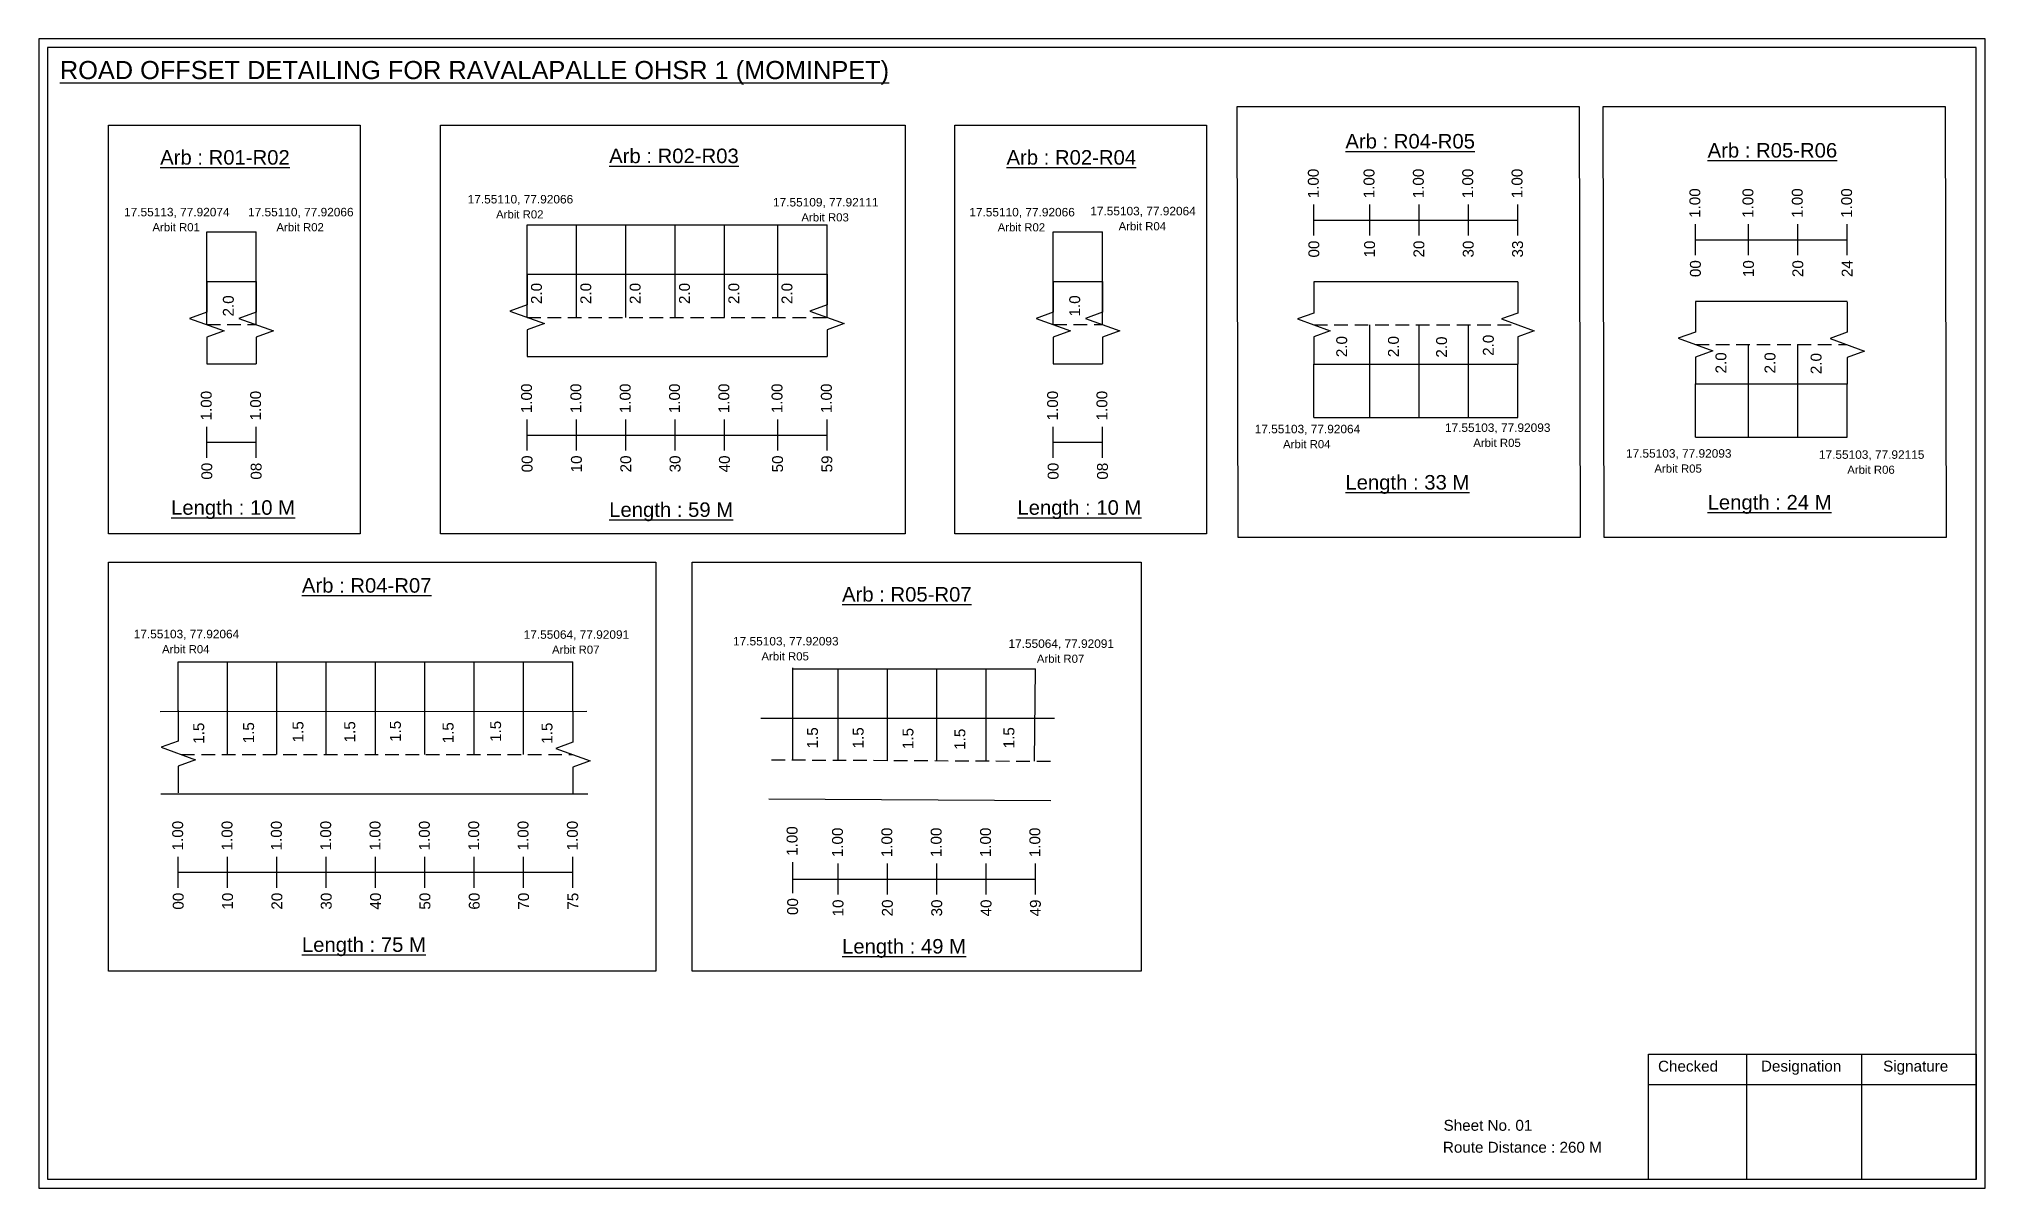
# Model space of a CAD drawing. Header units: inches. Extents: x -117 to 51867, y -12715 to 3423.
# Drawn here: x 4 to 540, y -3395 to -3078 of the extents above; entities that cross this region are included whole.
import ezdxf

# ---------------------------------------------------------------- set-up
doc = ezdxf.new("R2010")
doc.units = ezdxf.units.IN
doc.header["$MEASUREMENT"] = 0
doc.linetypes.add('DASHED2', pattern=[0.375, 0.25, -0.125])
doc.layers.add('PDF_Geometry', color=7, linetype='Continuous')
doc.layers.add('PDF_Text', color=5, linetype='Continuous')
doc.styles.add('PDF Arial', font='arial.ttf')
doc.styles.get("Standard").update_dxf_attribs({"font": 'arial.ttf'})

msp = doc.modelspace()

# ---------------------------------------------------------------- texts
at = {"color": 242, "true_color": 0xcd2027}
for s, height, p in [('%%UROAD OFFSET DETAILING FOR RAVALAPALLE OHSR 1 (MOMINPET)', 5, (9.44, -3089.13)), ('%%UArb : R04-R05', 4, (363.8, -3108.25)), ('%%UArb : R01-R02', 4, (37.09, -3112.7)), ('%%UArb : R02-R03', 4, (160.86, -3112.29)), ('%%UArb : R02-R04', 4, (270.39, -3112.7)), ('%%UArb : R05-R06', 4, (463.65, -3110.75)), ('%%ULength : 33 M', 4, (363.8, -3202.25)), ('%%ULength : 10 M', 4, (40.09, -3209.2)), ('%%ULength : 59 M', 4, (160.86, -3209.79)), ('%%ULength : 10 M', 4, (273.39, -3209.2)), ('%%ULength : 24 M', 4, (463.65, -3207.75)), ('%%UArb : R04-R07', 4, (76.16, -3230.67)), ('%%UArb : R05-R07', 4, (225.05, -3233.13)), ('%%ULength : 75 M', 4, (76.16, -3329.67)), ('%%ULength : 49 M', 4, (225.05, -3330.13))]:
    msp.add_text(s, height=height, dxfattribs=at).set_placement(p)
at = {"color": 217, "true_color": 0x93278f}
for s, p in [('1.00', (356.45, -3121.98)), ('1.00', (371.81, -3121.98)), ('1.00', (385.41, -3121.98)), ('1.00', (399.01, -3121.98)), ('1.00', (412.61, -3121.98)), ('1.00', (461.63, -3127.38)), ('1.00', (476.26, -3127.38)), ('1.00', (489.86, -3127.38)), ('1.00', (503.46, -3127.38)), ('00', (356.6, -3138.3)), ('10', (371.96, -3138.3)), ('20', (385.56, -3138.3)), ('30', (399.16, -3138.3)), ('33', (412.76, -3138.3)), ('00', (461.78, -3143.7)), ('10', (476.41, -3143.7)), ('20', (490.01, -3143.7)), ('24', (503.61, -3143.7)), ('1.00', (51.28, -3183.2)), ('1.00', (64.88, -3183.2)), ('1.00', (139.57, -3181.2)), ('1.00', (153.17, -3181.2)), ('1.00', (166.77, -3181.2)), ('1.00', (180.37, -3181.2)), ('1.00', (193.97, -3181.2)), ('1.00', (208.62, -3181.2)), ('1.00', (222.22, -3181.2)), ('1.00', (284.58, -3183.2)), ('1.00', (298.18, -3183.2)), ('00', (51.43, -3199.52)), ('08', (65.03, -3199.52)), ('00', (139.72, -3197.52)), ('10', (153.32, -3197.52)), ('20', (166.92, -3197.52)), ('30', (180.52, -3197.52)), ('40', (194.12, -3197.52)), ('50', (208.77, -3197.52)), ('59', (222.37, -3197.52)), ('00', (284.73, -3199.52)), ('08', (298.33, -3199.52)), ('1.00', (43.41, -3301.71)), ('1.00', (57.01, -3301.71)), ('1.00', (70.61, -3301.71)), ('1.00', (84.21, -3301.71)), ('1.00', (97.81, -3301.71)), ('1.00', (111.41, -3301.71)), ('1.00', (125.01, -3301.71)), ('1.00', (138.61, -3301.71)), ('1.00', (152.21, -3301.71)), ('1.00', (212.77, -3303.2)), ('1.00', (225.29, -3303.58)), ('1.00', (238.89, -3303.58)), ('1.00', (252.49, -3303.58)), ('1.00', (266.09, -3303.58)), ('1.00', (279.69, -3303.58)), ('00', (43.56, -3318.03)), ('10', (57.16, -3318.03)), ('20', (70.76, -3318.03)), ('30', (84.36, -3318.03)), ('40', (97.96, -3318.03)), ('50', (111.56, -3318.03)), ('60', (125.16, -3318.03)), ('70', (138.76, -3318.03)), ('75', (152.36, -3318.03)), ('00', (212.92, -3319.52)), ('10', (225.44, -3319.9)), ('20', (239.04, -3319.9)), ('30', (252.64, -3319.9)), ('40', (266.24, -3319.9)), ('49', (279.84, -3319.9))]:
    msp.add_text(s, height=3, rotation=90, dxfattribs=at).set_placement(p)
at = {"color": 5}
for s, height, p in [('17.55110, 77.92066', 2.34, (121.85, -3123.4)), ('17.55109, 77.92111', 2.34, (206.02, -3124.23)), ('17.55113, 77.92074', 2.34, (27.13, -3126.95)), ('17.55110, 77.92066', 2.34, (61.31, -3126.95)), ('Arbit R02', 2.246, (129.67, -3127.53)), ('Arbit R03', 2.246, (213.84, -3128.35)), ('17.55110, 77.92066', 2.34, (260.13, -3126.97)), ('17.55103, 77.92064', 2.34, (293.47, -3126.67)), ('Arbit R01', 2.246, (34.95, -3131.07)), ('Arbit R02', 2.246, (69.13, -3131.07)), ('Arbit R02', 2.246, (267.95, -3131.1)), ('Arbit R04', 2.246, (301.29, -3130.8)), ('17.55103, 77.92064', 2.34, (338.8, -3186.74)), ('17.55103, 77.92093', 2.34, (391.24, -3186.36)), ('Arbit R04', 2.246, (346.62, -3190.86)), ('Arbit R05', 2.246, (399.06, -3190.49)), ('17.55103, 77.92093', 2.34, (441.15, -3193.46)), ('17.55103, 77.92115', 2.34, (494.33, -3193.78)), ('Arbit R05', 2.246, (448.97, -3197.59)), ('Arbit R06', 2.246, (502.15, -3197.91)), ('17.55103, 77.92064', 2.34, (29.79, -3243.24)), ('Arbit R04', 2.246, (37.61, -3247.37)), ('17.55064, 77.92091', 2.34, (137.28, -3243.38)), ('Arbit R07', 2.246, (145.1, -3247.5)), ('17.55103, 77.92093', 2.34, (195.01, -3245.21)), ('17.55064, 77.92091', 2.34, (270.93, -3245.88)), ('Arbit R05', 2.246, (202.83, -3249.34)), ('Arbit R07', 2.246, (278.75, -3250))]:
    msp.add_text(s, height=height, dxfattribs=at).set_placement(p)
for s, p in [('2.0', (57.37, -3154.55)), ('2.0', (142.31, -3151.12)), ('2.0', (155.91, -3151.12)), ('2.0', (169.51, -3151.12)), ('2.0', (183.11, -3151.12)), ('2.0', (196.71, -3151.12)), ('2.0', (211.36, -3151.12)), ('1.0', (290.68, -3154.55)), ('2.0', (404.7, -3165.4)), ('2.0', (364.28, -3165.77)), ('2.0', (378.54, -3165.77)), ('2.0', (391.81, -3165.9)), ('2.0', (468.82, -3170.25)), ('2.0', (482.34, -3170.25)), ('2.0', (495.05, -3170.45)), ('1.5', (49.21, -3272.32)), ('1.5', (62.96, -3272.19)), ('1.5', (76.58, -3271.93)), ('1.5', (90.84, -3271.93)), ('1.5', (103.43, -3271.8)), ('1.5', (117.95, -3272.19)), ('1.5', (131.05, -3271.8)), ('1.5', (145.22, -3272.31)), ('1.5', (218.4, -3273.59)), ('1.5', (230.98, -3273.59)), ('1.5', (244.72, -3273.79)), ('1.5', (259.03, -3273.98)), ('1.5', (272.55, -3273.57))]:
    msp.add_text(s, height=3, rotation=90).set_placement(p)
for s, p in [('Sheet No. 01', (390.87, -3378.97)), ('Route Distance : 260 M', (390.68, -3385.02))]:
    msp.add_text(s, height=3).set_placement(p)
at = {"layer": 'PDF_Text', "color": 7, "attachment_point": 7, "style": 'PDF Arial'}
for s, insert, char_height in [('Checked', (449.98, -3362.72), 3.001), ('Designation', (478.35, -3363.55), 3.0006), ('Signature', (512.03, -3363.55), 3.001)]:
    msp.add_mtext(s, dxfattribs=dict(at, insert=insert, char_height=char_height))

# ---------------------------------------------------------------- linework, layer by layer
at = {"color": 217, "true_color": 0x93278f}
for p, q in [((355.12, -3132.27), (355.12, -3123.72)), ((370.49, -3132.27), (370.49, -3123.72)), ((384.09, -3132.27), (384.09, -3123.72)), ((397.69, -3132.27), (397.69, -3123.72)), ((411.29, -3132.27), (411.29, -3123.72)), ((355.12, -3128), (411.29, -3128)), ((460.31, -3137.68), (460.31, -3129.12)), ((474.94, -3137.68), (474.94, -3129.12)), ((488.54, -3137.68), (488.54, -3129.12)), ((502.14, -3137.68), (502.14, -3129.12)), ((460.31, -3133.4), (502.14, -3133.4)), ((49.95, -3193.5), (49.95, -3184.94)), ((63.55, -3193.5), (63.55, -3184.94)), ((138.24, -3191.5), (138.24, -3182.94)), ((151.84, -3191.5), (151.84, -3182.94)), ((165.44, -3191.5), (165.44, -3182.94)), ((179.04, -3191.5), (179.04, -3182.94)), ((192.64, -3191.5), (192.64, -3182.94)), ((207.3, -3191.49), (207.3, -3182.93)), ((220.9, -3191.49), (220.9, -3182.93)), ((283.26, -3193.5), (283.26, -3184.94)), ((296.86, -3193.5), (296.86, -3184.94)), ((49.95, -3189.23), (63.55, -3189.22)), ((138.24, -3187.23), (220.9, -3187.22)), ((283.26, -3189.23), (296.86, -3189.22)), ((42.08, -3312), (42.08, -3303.44)), ((55.68, -3312), (55.68, -3303.44)), ((69.28, -3312), (69.28, -3303.44)), ((82.88, -3312), (82.88, -3303.44)), ((96.48, -3312), (96.48, -3303.44)), ((110.08, -3312), (110.08, -3303.44)), ((123.68, -3312), (123.68, -3303.44)), ((137.28, -3312), (137.28, -3303.44)), ((150.88, -3312), (150.88, -3303.44)), ((42.08, -3307.73), (150.88, -3307.73)), ((211.44, -3313.49), (211.44, -3304.93)), ((211.44, -3309.61), (278.37, -3309.59)), ((223.97, -3313.88), (223.97, -3305.32)), ((237.57, -3313.88), (237.57, -3305.32)), ((251.17, -3313.88), (251.17, -3305.32)), ((264.77, -3313.88), (264.77, -3305.32)), ((278.37, -3313.88), (278.37, -3305.32))]:
    msp.add_line(p, q, dxfattribs=at)
at = {"color": 5}
for p, q in [((49.95, -3131.26), (63.55, -3131.26)), ((138.24, -3129.26), (220.9, -3129.26)), ((283.26, -3131.26), (296.86, -3131.26)), ((355.12, -3182.42), (411.29, -3182.42)), ((460.31, -3187.82), (502.14, -3187.82)), ((42.08, -3249.77), (150.88, -3249.77)), ((211.44, -3251.64), (278.37, -3251.64))]:
    msp.add_line(p, q, dxfattribs=at)
for p, q in [((49.95, -3156.8), (49.95, -3131.26)), ((63.55, -3156.8), (63.55, -3131.26)), ((138.24, -3154.8), (138.24, -3129.26)), ((151.84, -3154.8), (151.84, -3129.26)), ((165.44, -3154.8), (165.44, -3129.26)), ((179.04, -3154.8), (179.04, -3129.26)), ((192.64, -3154.8), (192.64, -3129.26)), ((207.3, -3154.79), (207.3, -3129.26)), ((220.9, -3154.79), (220.9, -3129.26)), ((283.26, -3156.8), (283.26, -3131.26)), ((296.86, -3156.8), (296.86, -3131.26)), ((138.24, -3142.91), (220.9, -3142.91)), ((49.95, -3144.91), (63.55, -3144.91)), ((283.26, -3144.91), (296.86, -3144.91)), ((411.29, -3145), (355.12, -3145)), ((502.14, -3150.4), (460.31, -3150.4)), ((370.49, -3182.42), (370.49, -3156.88)), ((384.09, -3182.42), (384.09, -3156.88)), ((397.69, -3182.42), (397.69, -3156.88)), ((474.94, -3187.82), (474.94, -3162.29)), ((488.54, -3187.82), (488.54, -3162.29)), ((49.95, -3167.6), (63.55, -3167.6)), ((138.24, -3165.6), (220.9, -3165.6)), ((283.26, -3167.6), (296.86, -3167.6)), ((355.12, -3167.68), (411.29, -3167.68)), ((355.12, -3182.42), (355.12, -3167.68)), ((411.29, -3182.42), (411.29, -3167.68)), ((460.31, -3173.09), (485.87, -3173.09)), ((460.31, -3187.82), (460.31, -3173.09)), ((485.87, -3173.09), (502.14, -3173.09)), ((502.14, -3187.82), (502.14, -3173.09)), ((42.08, -3263.41), (42.08, -3249.77)), ((55.68, -3275.3), (55.68, -3249.77)), ((69.28, -3275.3), (69.28, -3249.77)), ((82.88, -3275.3), (82.88, -3249.77)), ((96.48, -3275.3), (96.48, -3249.77)), ((110.08, -3275.3), (110.08, -3249.77)), ((123.68, -3275.3), (123.68, -3249.77)), ((137.28, -3275.3), (137.28, -3249.77)), ((150.88, -3263.42), (150.88, -3249.77)), ((211.44, -3276.88), (211.44, -3251.34)), ((223.97, -3276.93), (223.97, -3251.64)), ((237.57, -3276.98), (237.57, -3251.64)), ((251.17, -3276.92), (251.17, -3251.64)), ((264.77, -3277.18), (264.77, -3251.64)), ((278.14, -3277.14), (278.37, -3251.64)), ((37.09, -3263.42), (154.7, -3263.36)), ((283.61, -3265.31), (202.66, -3265.31)), ((37.23, -3286.1), (155.01, -3286.1)), ((204.87, -3287.52), (282.6, -3287.95))]:
    msp.add_line(p, q)
at = {"linetype": 'DASHED2', "ltscale": 15}
for p, q in [((49.95, -3156.8), (63.55, -3156.8)), ((138.24, -3154.79), (220.9, -3154.79)), ((283.26, -3156.8), (296.86, -3156.8)), ((355.12, -3156.88), (411.29, -3156.88)), ((460.31, -3162.29), (502.14, -3162.29)), ((42.84, -3275.3), (150.88, -3275.3)), ((205.59, -3276.73), (283.87, -3277.14))]:
    msp.add_line(p, q, dxfattribs=at)
for points in [[(333.97, -3096.68), (428.21, -3096.68), (428.5, -3215.5), (334.26, -3215.5)], [(434.84, -3096.68), (529.09, -3096.68), (529.37, -3215.5), (435.13, -3215.5)], [(22.85, -3101.78), (92.23, -3101.78), (92.23, -3214.46), (22.85, -3214.46)], [(114.38, -3101.78), (242.47, -3101.78), (242.47, -3214.46), (114.38, -3214.46)], [(256.16, -3101.78), (325.54, -3101.78), (325.54, -3214.46), (256.16, -3214.46)], [(22.85, -3222.28), (173.71, -3222.28), (173.71, -3334.96), (22.85, -3334.96)], [(183.74, -3222.28), (307.54, -3222.28), (307.54, -3334.96), (183.74, -3334.96)]]:
    msp.add_lwpolyline(points, close=True)
at = {"linetype": 'Continuous'}
for points in [[(138.24, -3142.91), (138.24, -3151.34), (133.5, -3153.07), (142.98, -3156.52), (138.24, -3158.25), (138.24, -3165.6)], [(220.9, -3142.91), (220.9, -3151.34), (216.15, -3153.07), (225.64, -3156.52), (220.9, -3158.25), (220.9, -3165.6)], [(49.95, -3144.91), (49.95, -3153.34), (45.21, -3155.07), (54.69, -3158.52), (49.95, -3160.25), (49.95, -3167.6)], [(63.55, -3144.91), (63.55, -3153.34), (58.81, -3155.07), (68.29, -3158.52), (63.55, -3160.25), (63.55, -3167.6)], [(283.26, -3144.91), (283.26, -3153.34), (278.52, -3155.07), (288, -3158.52), (283.26, -3160.25), (283.26, -3167.6)], [(296.86, -3144.91), (296.86, -3153.34), (292.12, -3155.07), (301.6, -3158.52), (296.86, -3160.25), (296.86, -3167.6)], [(355.12, -3145), (355.12, -3153.61), (350.62, -3155.24), (359.62, -3158.52), (355.12, -3160.15), (355.12, -3167.68)], [(411.29, -3145), (411.29, -3153.61), (406.79, -3155.24), (415.79, -3158.52), (411.29, -3160.15), (411.29, -3167.68)], [(411.29, -3145), (411.29, -3153.61), (406.79, -3155.24), (415.79, -3158.52), (411.29, -3160.15), (411.29, -3167.68)], [(460.31, -3150.4), (460.31, -3158.83), (455.57, -3160.56), (465.05, -3164.01), (460.31, -3165.74), (460.31, -3173.09)], [(502.14, -3150.48), (502.14, -3158.91), (497.39, -3160.64), (506.88, -3164.09), (502.14, -3165.82), (502.14, -3173.17)], [(42.06, -3263.13), (42.06, -3271.57), (37.32, -3273.29), (46.81, -3276.74), (42.06, -3278.47), (42.06, -3285.82)], [(150.88, -3263.42), (150.88, -3271.85), (146.14, -3273.58), (155.63, -3277.03), (150.88, -3278.75), (150.88, -3286.1)]]:
    msp.add_lwpolyline(points, dxfattribs=at)
at = {"layer": 'PDF_Geometry'}
for points in [[(3.66, -3078.06), (3.66, -3394.77), (540.13, -3394.77), (540.13, -3078.06)], [(5.99, -3080.38), (5.99, -3392.35), (537.71, -3392.35), (537.71, -3080.38)]]:
    msp.add_lwpolyline(points, close=True, dxfattribs=at)
at = {"layer": 'PDF_Geometry', "color": 242, "true_color": 0xcc1f26}
msp.add_lwpolyline([(537.71, -3392.44), (447.37, -3392.44), (447.37, -3357.83), (537.71, -3357.83)], close=True, dxfattribs=at)
for points in [[(474.35, -3357.83), (474.35, -3392.44)], [(506.08, -3357.83), (506.08, -3392.44)], [(447.37, -3366.2), (537.71, -3366.2)]]:
    msp.add_lwpolyline(points, dxfattribs=at)

msp.set_redraw_order([(e.dxf.handle, doc.entitydb.next_handle()) for e in msp.query("TEXT MTEXT ATTDEF DIMENSION ARC_DIMENSION")])  # texts and dimensions are drawn at this point

doc.saveas('drawing.dxf')
